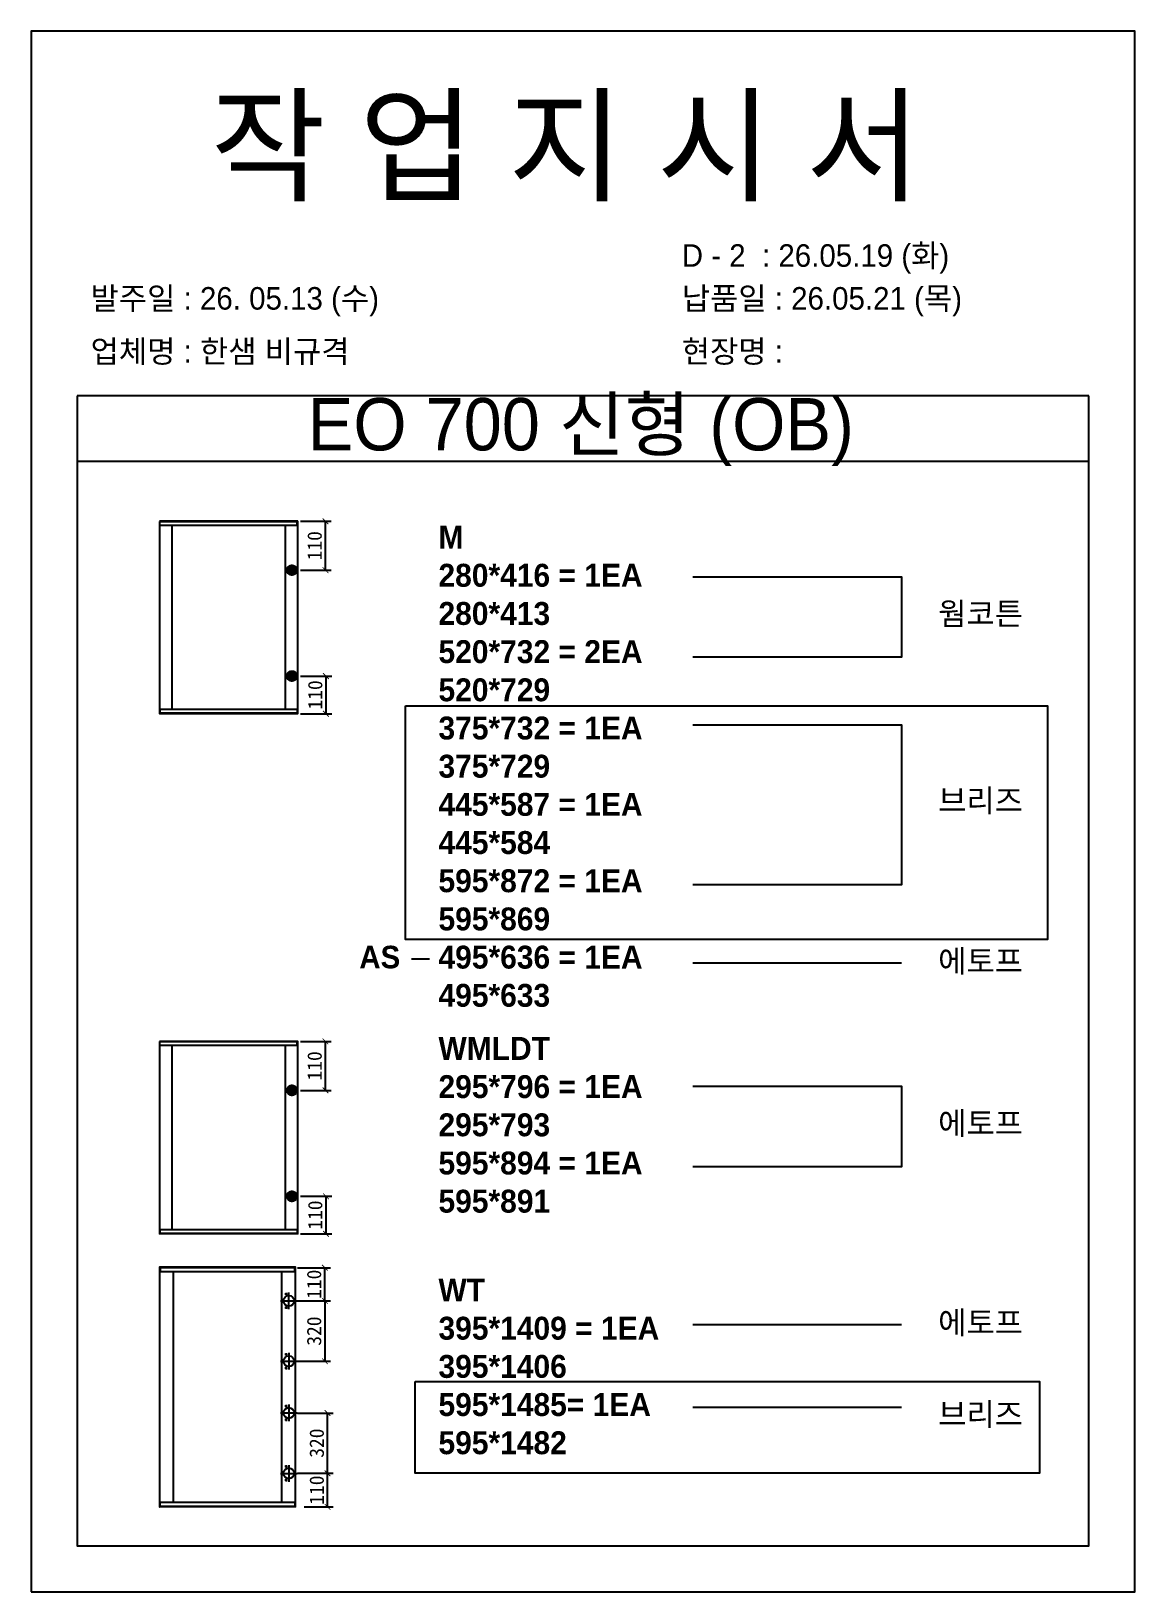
# Model space of a CAD drawing. Header units: millimetres. Extents: x -44117 to 256353, y -2095463 to 65325.
# Drawn here: x 113013 to 114936, y -939119 to -936400 of the extents above; entities that cross this region are included whole.
import ezdxf

# ---------------------------------------------------------------- set-up
doc = ezdxf.new("R2010")
doc.units = ezdxf.units.MM
doc.header["$LTSCALE"] = 10
doc.layers.add('Layer1', color=7, linetype='Continuous', lineweight=70)
doc.styles.add('MtX_Gulim', font='')
doc.styles.get('MtX_Gulim').set_extended_font_data('Gulim', bold=True)
doc.dimstyles.new('ISO-25', dxfattribs={"dimtxt": 2.5, "dimasz": 2.5, "dimexe": 1, "dimexo": 1, "dimtad": 1, "dimtxsty": 'Standard', "dimblk": 'ARCHTICK', "dimcen": 2.5, "dimadec": 0, "dimazin": 0, "dimtfac": 1, "dimtmove": 0, "dimatfit": 3, "dimfxl": 0, "dimarcsym": 0})

msp = doc.modelspace()

# ---------------------------------------------------------------- texts
at = {"linetype": 'Continuous', "style": 'MtX_Gulim'}
for s, p in [('웜코튼', (114593.66989, -937434.42108)), ('브리즈', (114593.66989, -937760.19065)), ('AS', (113584.88409, -938032.81602)), ('에토프', (114593.66989, -938039.86075)), ('에토프', (114593.66989, -938322.60414)), ('에토프', (114593.66989, -938669.8868)), ('브리즈', (114593.66989, -938829.69828))]:
    msp.add_text(s, height=39.271262, dxfattribs=at).set_placement(p)
at = {"attachment_point": 1}
for s, width, gutter_width, heights, insert, char_height in [('{\\fGulim|b0|i0|c129|p50;작 업 지 시 서}', 3786.0728481, 14.30944, [-178.40505], (113325.42135, -936518.7725), 160.2657825), ('\\pt11;{\\fGulim|b0|i0|c129|p50;발주일 : 26. 05.13 (수)}', 3786.0728481, 14.30944, [39.49878], (113116.57846, -936845.51622), 39.2651167), ('{\\fGulim|b0|i0|c129|p50;납품일 : 26.05.21 (목)}', 3786.0728481, 14.30944, [40.16974], (114146.83328, -936845.51622), 39.2651167), ('{\\fGulim|b0|i0|c129|p50;업체명 : 한샘 비규격}', 3786.0728481, 14.30944, [41.34032], (113116.57846, -936937.84783), 39.2651167), ('{\\fGulim|b0|i0|c129|p50;현장명 :}', 3786.0728481, 14.30944, [45.21037], (114146.83328, -936937.84783), 39.2651167), ('{\\fGulim|b0|i0|c129|p50;EO 700 신형 (OB)}', 2155.3243433, 8.14604, [-114.80382], (113494.86812, -937038.90219), 91.2356303), ('{\\f굴림|b1|i0|c129|p50;M\\P280*416 = 1EA\\P\\C1;280*413\\P\\C256;520*732 = 2EA\\P\\C1;520*729\\P\\C256;375*732 = 1EA\\P\\C1;375*729\\P\\C256;445*587 = 1EA\\P\\C1;445*584\\P\\C256;595*872 = 1EA\\P\\C1;595*869\\P\\C256;495*636 = 1EA\\P\\C1;495*633}', 12072.7918459, 155.2668, [-840.55319], (113722.84136, -937261.23391), 39.9257485), ('{\\f굴림|b1|i0|c129|p50;WMLDT\\P295*796 = 1EA\\P\\C1;295*793\\P\\C256;595*894 = 1EA\\P\\C1;595*891}', 12072.7918459, 155.2668, [-307.62895], (113722.84136, -938152.49028), 39.9257485), ('{\\f굴림|b1|i0|c129|p50;WT\\P395*1409 = 1EA\\P\\C1;395*1406\\P\\C256;595*1485= 1EA\\P\\C1;595*1482}', 12072.7918459, 155.2668, [-307.68176], (113722.84136, -938573.53207), 39.9257485)]:
    msp.add_mtext_dynamic_manual_height_columns(s, width=width, gutter_width=gutter_width, heights=heights, dxfattribs=dict(at, insert=insert, char_height=char_height))
at = {"color": 1, "insert": (114146.83328, -936770.84093), "char_height": 39.2651167, "attachment_point": 1}
msp.add_mtext_dynamic_manual_height_columns('{\\fGulim|b0|i0|c129|p50;D - 2  : 26.05.19 (화)}', width=3786.0728481, gutter_width=14.30944, heights=[37.52862], dxfattribs=at)

# ---------------------------------------------------------------- blocks, each defined once
blk = doc.blocks.new('_ArchTick')
at = {"color": 0, "linetype": 'ByBlock', "const_width": 0.15}
blk.add_lwpolyline([(-0.5, -0.5), (0.5, 0.5)], dxfattribs=at)
blk = doc.blocks.new('*D6349')
at = {"color": 0, "lineweight": -2}
for p, q in [((113482.5, -937253.7), (113535.9, -937253.7)), ((113525.9, -937338.9), (113525.9, -937253.7)), ((113482.5, -937338.9), (113535.9, -937338.9))]:
    blk.add_line(p, q, dxfattribs=at)
at = {"layer": 'Defpoints', "color": 0}
for p in [(113467.5, -937253.7), (113525.9, -937253.7), (113467.5, -937338.9)]:
    blk.add_point(p, dxfattribs=at)
at = {"color": 0, "lineweight": -2, "xscale": 10, "yscale": 10, "zscale": 10}
for p, rotation in [((113525.9, -937253.7), 90), ((113525.9, -937338.9), 270)]:
    blk.add_blockref('_ArchTick', p, dxfattribs=dict(at, rotation=rotation))
at = {"color": 0, "insert": (113507.1, -937296.3), "char_height": 25, "attachment_point": 5, "rotation": 90}
blk.add_mtext('110', dxfattribs=at)
blk = doc.blocks.new('*D6350')
at = {"color": 0, "lineweight": -2}
for p, q in [((113482.5, -937523.5), (113536.8, -937523.5)), ((113526.8, -937523.5), (113526.8, -937589.1)), ((113482.5, -937589.1), (113536.8, -937589.1))]:
    blk.add_line(p, q, dxfattribs=at)
at = {"layer": 'Defpoints', "color": 0}
for p in [(113467.5, -937523.5), (113467.5, -937589.1), (113526.8, -937589.1)]:
    blk.add_point(p, dxfattribs=at)
at = {"color": 0, "lineweight": -2, "xscale": 10, "yscale": 10, "zscale": 10}
for p, rotation in [((113526.8, -937523.5), 90), ((113526.8, -937589.1), 270)]:
    blk.add_blockref('_ArchTick', p, dxfattribs=dict(at, rotation=rotation))
at = {"color": 0, "insert": (113508.1, -937556.3), "char_height": 25, "attachment_point": 5, "rotation": 90}
blk.add_mtext('110', dxfattribs=at)
blk = doc.blocks.new('*D6352')
at = {"color": 0, "lineweight": -2}
for p, q in [((113482.5, -938160.3), (113535.9, -938160.3)), ((113525.9, -938245.5), (113525.9, -938160.3)), ((113482.5, -938245.5), (113535.9, -938245.5))]:
    blk.add_line(p, q, dxfattribs=at)
at = {"layer": 'Defpoints', "color": 0}
for p in [(113467.5, -938160.3), (113525.9, -938160.3), (113467.5, -938245.5)]:
    blk.add_point(p, dxfattribs=at)
at = {"color": 0, "lineweight": -2, "xscale": 10, "yscale": 10, "zscale": 10}
for p, rotation in [((113525.9, -938160.3), 90), ((113525.9, -938245.5), 270)]:
    blk.add_blockref('_ArchTick', p, dxfattribs=dict(at, rotation=rotation))
at = {"color": 0, "insert": (113507.1, -938202.9), "char_height": 25, "attachment_point": 5, "rotation": 90}
blk.add_mtext('110', dxfattribs=at)
blk = doc.blocks.new('*D6353')
at = {"color": 0, "lineweight": -2}
for p, q in [((113482.5, -938430.2), (113536.8, -938430.2)), ((113526.8, -938430.2), (113526.8, -938495.7)), ((113482.5, -938495.7), (113536.8, -938495.7))]:
    blk.add_line(p, q, dxfattribs=at)
at = {"layer": 'Defpoints', "color": 0}
for p in [(113467.5, -938430.2), (113467.5, -938495.7), (113526.8, -938495.7)]:
    blk.add_point(p, dxfattribs=at)
at = {"color": 0, "lineweight": -2, "xscale": 10, "yscale": 10, "zscale": 10}
for p, rotation in [((113526.8, -938430.2), 90), ((113526.8, -938495.7), 270)]:
    blk.add_blockref('_ArchTick', p, dxfattribs=dict(at, rotation=rotation))
at = {"color": 0, "insert": (113508.1, -938462.9), "char_height": 25, "attachment_point": 5, "rotation": 90}
blk.add_mtext('110', dxfattribs=at)
blk = doc.blocks.new('*D6354')
at = {"color": 0, "lineweight": -2}
for p, q in [((113477, -938554.6), (113534.9, -938554.6)), ((113524.9, -938612.5), (113524.9, -938554.6)), ((113477, -938612.5), (113534.9, -938612.5))]:
    blk.add_line(p, q, dxfattribs=at)
at = {"layer": 'Defpoints', "color": 0}
for p in [(113462, -938554.6), (113524.9, -938554.6), (113462, -938612.5)]:
    blk.add_point(p, dxfattribs=at)
at = {"color": 0, "lineweight": -2, "xscale": 10, "yscale": 10, "zscale": 10}
for p, rotation in [((113524.9, -938554.6), 90), ((113524.9, -938612.5), 270)]:
    blk.add_blockref('_ArchTick', p, dxfattribs=dict(at, rotation=rotation))
at = {"color": 0, "insert": (113506.2, -938583.5), "char_height": 25, "attachment_point": 5, "rotation": 90}
blk.add_mtext('110', dxfattribs=at)
blk = doc.blocks.new('*D6355')
at = {"color": 0, "lineweight": -2}
for p, q in [((113477, -938913), (113539.5, -938913)), ((113529.5, -938971.5), (113529.5, -938913)), ((113488.6, -938971.5), (113539.5, -938971.5))]:
    blk.add_line(p, q, dxfattribs=at)
at = {"layer": 'Defpoints', "color": 0}
for p in [(113462, -938913), (113529.5, -938913), (113473.6, -938971.5)]:
    blk.add_point(p, dxfattribs=at)
at = {"color": 0, "lineweight": -2, "xscale": 10, "yscale": 10, "zscale": 10}
for p, rotation in [((113529.5, -938913), 90), ((113529.5, -938971.5), 270)]:
    blk.add_blockref('_ArchTick', p, dxfattribs=dict(at, rotation=rotation))
at = {"color": 0, "insert": (113510.8, -938942.3), "char_height": 25, "attachment_point": 5, "rotation": 90}
blk.add_mtext('110', dxfattribs=at)
blk = doc.blocks.new('*D6356')
at = {"color": 0, "lineweight": -2}
for p, q in [((113477, -938807.9), (113539.5, -938807.9)), ((113529.5, -938913), (113529.5, -938807.9)), ((113477, -938913), (113539.5, -938913))]:
    blk.add_line(p, q, dxfattribs=at)
at = {"layer": 'Defpoints', "color": 0}
for p in [(113462, -938807.9), (113529.5, -938807.9), (113462, -938913)]:
    blk.add_point(p, dxfattribs=at)
at = {"color": 0, "lineweight": -2, "xscale": 10, "yscale": 10, "zscale": 10}
for p, rotation in [((113529.5, -938807.9), 90), ((113529.5, -938913), 270)]:
    blk.add_blockref('_ArchTick', p, dxfattribs=dict(at, rotation=rotation))
at = {"color": 0, "insert": (113510.8, -938860.4), "char_height": 25, "attachment_point": 5, "rotation": 90}
blk.add_mtext('320', dxfattribs=at)
blk = doc.blocks.new('*D6357')
at = {"color": 0, "lineweight": -2}
for p, q in [((113477, -938612.5), (113534.9, -938612.5)), ((113524.9, -938612.5), (113524.9, -938717.6)), ((113477, -938717.6), (113534.9, -938717.6))]:
    blk.add_line(p, q, dxfattribs=at)
at = {"layer": 'Defpoints', "color": 0}
for p in [(113462, -938612.5), (113462, -938717.6), (113524.9, -938717.6)]:
    blk.add_point(p, dxfattribs=at)
at = {"color": 0, "lineweight": -2, "xscale": 10, "yscale": 10, "zscale": 10}
for p, rotation in [((113524.9, -938612.5), 90), ((113524.9, -938717.6), 270)]:
    blk.add_blockref('_ArchTick', p, dxfattribs=dict(at, rotation=rotation))
at = {"color": 0, "insert": (113506.2, -938665.1), "char_height": 25, "attachment_point": 5, "rotation": 90}
blk.add_mtext('320', dxfattribs=at)

# ---------------------------------------------------------------- dimensions: what is measured, and where the dimension line sits
for base, p1, p2, text, picture, middle in [((113525.88423, -937253.70623), (113467.49487, -937338.86191), (113467.49487, -937253.70623), '110', '*D6349', (113507.13423, -937296.28407)), ((113526.81812, -937589.05289), (113467.49487, -937523.54226), (113467.49487, -937589.05289), '110', '*D6350', (113508.06812, -937556.29758)), ((113525.88423, -938160.32908), (113467.49487, -938245.48476), (113467.49487, -938160.32908), '110', '*D6352', (113507.13423, -938202.90692)), ((113526.81812, -938495.67574), (113467.49487, -938430.16511), (113467.49487, -938495.67574), '110', '*D6353', (113508.06812, -938462.92043)), ((113524.93118, -938717.6446), (113462.00604, -938612.46206), (113462.00604, -938717.6446), '320', '*D6357', (113506.18118, -938665.05333)), ((113529.50264, -938807.8546), (113462.00604, -938913.03712), (113462.00604, -938807.8546), '320', '*D6356', (113510.75264, -938860.44586)), ((113529.50264, -938913.03712), (113473.64458, -938971.54182), (113462.00604, -938913.03712), '110', '*D6355', (113510.75264, -938942.28947))]:
    dim = msp.add_linear_dim(base=base, p1=p1, p2=p2, angle=90, text=text, dimstyle='ISO-25', override={"dimscale": 10, "dimasz": 1, "dimexo": 1.5, "dimtxsty": 'Standard'})
    dim.commit()
    dim.dimension.update_dxf_attribs({"geometry": picture, "text_midpoint": middle})
dim = msp.add_linear_dim(base=(113524.93118, -938554.62497), p1=(113462.00604, -938612.46205), p2=(113462.00604, -938554.62497), angle=90, text='110', dimstyle='ISO-25', override={"dimscale": 10, "dimasz": 1, "dimexo": 1.5, "dimtxsty": 'Standard'})
dim.commit()
dim.dimension.update_dxf_attribs({"geometry": '*D6354', "text_midpoint": (113524.93118, -938583.54351), "dimtype": 160})

# ---------------------------------------------------------------- linework, layer by layer
for p, q in [((114856.18096, -937035.06553), (113093.25735, -937035.06553)), ((114856.18096, -937149.54109), (113093.25735, -937149.54109)), ((113236.47661, -937253.94714), (113236.47661, -937588.81198)), ((113477.91435, -937254.38078), (113236.47661, -937254.38078)), ((113477.91435, -937260.93353), (113236.47661, -937260.93353)), ((113477.67344, -937253.70623), (113236.71752, -937253.70623)), ((113257.9176, -937260.45171), (113257.9176, -937581.8256)), ((113456.23246, -937581.8256), (113456.23246, -937260.93353)), ((113476.7098, -937260.93353), (113476.7098, -937253.70623)), ((113477.91435, -937588.81198), (113477.91435, -937253.94714)), ((113477.91435, -937581.8256), (113236.47661, -937581.8256)), ((113477.91435, -937588.37835), (113236.47661, -937588.37835)), ((113477.67344, -937589.05289), (113236.71752, -937589.05289)), ((113237.68116, -937589.05289), (113237.68116, -937581.8256)), ((113476.7098, -937581.8256), (113476.7098, -937589.05289)), ((113675.61241, -938016.1722), (113707.12571, -938016.1722)), ((113236.47661, -938160.56999), (113236.47661, -938495.43483)), ((113477.91435, -938161.00363), (113236.47661, -938161.00363)), ((113477.67344, -938160.32908), (113236.71752, -938160.32908)), ((113476.7098, -938167.55638), (113476.7098, -938160.32908)), ((113477.91435, -938495.43483), (113477.91435, -938160.56999)), ((113477.91435, -938167.55638), (113236.47661, -938167.55638)), ((113257.9176, -938167.07456), (113257.9176, -938488.44845)), ((113456.23246, -938488.44845), (113456.23246, -938167.55638)), ((113477.91435, -938488.44845), (113236.47661, -938488.44845)), ((113477.91435, -938495.0012), (113236.47661, -938495.0012)), ((113477.67344, -938495.67574), (113236.71752, -938495.67574)), ((113237.68116, -938495.67574), (113237.68116, -938488.44845)), ((113476.7098, -938488.44845), (113476.7098, -938495.67574)), ((113236.72901, -938554.14566), (113236.72901, -938971.35352)), ((113473.72258, -938554.62497), (113236.72901, -938554.62497)), ((113473.72258, -938561.86792), (113236.72901, -938561.86792)), ((113473.45629, -938553.87938), (113236.99529, -938553.87938)), ((113238.06043, -938553.87938), (113238.06043, -938561.86792)), ((113260.42837, -938561.33535), (113260.42837, -938963.63127)), ((113449.75693, -938963.63127), (113449.75693, -938561.86792)), ((113472.39115, -938561.86792), (113472.39115, -938553.87938)), ((113473.72258, -938971.35352), (113473.72258, -938554.14566)), ((113447.48145, -938612.46205), (113476.53063, -938612.46205)), ((113459.34319, -938600.47923), (113455.08263, -938600.47923)), ((113457.21291, -938598.34895), (113457.21291, -938602.60951)), ((113457.21291, -938622.3146), (113457.21291, -938626.57515)), ((113462.00604, -938626.98665), (113462.00604, -938597.93747)), ((113459.34319, -938624.44487), (113455.08263, -938624.44487)), ((113457.21291, -938703.53149), (113457.21291, -938707.79205)), ((113462.00604, -938703.12001), (113462.00604, -938732.16919)), ((113447.48145, -938717.6446), (113476.53063, -938717.6446)), ((113459.34319, -938705.66177), (113455.08263, -938705.66177)), ((113459.34319, -938729.62741), (113455.08263, -938729.62741)), ((113457.21291, -938727.49713), (113457.21291, -938731.75769)), ((113447.48145, -938807.8546), (113476.53063, -938807.8546)), ((113459.34319, -938795.87177), (113455.08263, -938795.87177)), ((113457.21291, -938793.74149), (113457.21291, -938798.00205)), ((113462.00604, -938793.33), (113462.00604, -938822.37918)), ((113459.34319, -938819.83741), (113455.08263, -938819.83741)), ((113457.21291, -938817.70713), (113457.21291, -938821.96769)), ((113447.48145, -938913.03713), (113476.53063, -938913.03713)), ((113459.34319, -938901.05429), (113455.08263, -938901.05429)), ((113457.21291, -938898.92401), (113457.21291, -938903.18457)), ((113457.21291, -938922.88966), (113457.21291, -938927.15021)), ((113462.00604, -938898.51253), (113462.00604, -938927.56171)), ((113459.34319, -938925.01993), (113455.08263, -938925.01993)), ((113473.72258, -938963.63127), (113236.72901, -938963.63127)), ((113473.72258, -938970.87422), (113236.72901, -938970.87422)), ((113473.45629, -938971.61982), (113236.99529, -938971.61982)), ((113238.06043, -938971.61982), (113238.06043, -938963.63127)), ((113472.39115, -938963.63127), (113472.39115, -938971.61982))]:
    msp.add_line(p, q)
for points in [[(113013.12446, -939119.47116), (114936.31385, -939119.47116), (114936.31385, -936399.53188), (113013.12446, -936399.53188)], [(113665.53396, -937575.31679), (114784.21436, -937575.31679), (114784.21436, -937982.543), (113665.53396, -937982.543)], [(113682.35719, -938752.72141), (114770.30461, -938752.72141), (114770.30461, -938912.5329), (113682.35719, -938912.5329)]]:
    msp.add_lwpolyline(points, close=True)
for points in [[(113093.25735, -937035.06553), (113093.25735, -939039.33827), (114856.18096, -939039.33827), (114856.18096, -937035.06553)], [(114166.19338, -937350.26975), (114529.94698, -937350.26975), (114529.94698, -937490.72907), (114166.19338, -937490.72907)], [(114166.19338, -937608.42677), (114529.94698, -937608.42677), (114529.94698, -937887.18448), (114166.19338, -937887.18448)], [(114166.19338, -938023.32197), (114529.94698, -938023.32197)], [(114166.19338, -938238.45282), (114529.94698, -938238.45282), (114529.94698, -938378.91213), (114166.19338, -938378.91213)], [(114166.19338, -938653.34802), (114529.94698, -938653.34802)], [(114166.19338, -938797.79302), (114529.94698, -938797.79302)]]:
    msp.add_lwpolyline(points)
for centre, radius in [((113462.00604, -938612.46205), 9.31997), ((113457.21291, -938600.47923), 0.85211), ((113457.21291, -938624.44487), 0.85211), ((113457.21291, -938705.66177), 0.85211), ((113462.00604, -938717.6446), 9.31997), ((113457.21291, -938729.62741), 0.85211), ((113462.00604, -938807.8546), 9.31997), ((113457.21291, -938795.87177), 0.85211), ((113457.21291, -938819.83741), 0.85211), ((113462.00604, -938913.03713), 9.31997), ((113457.21291, -938901.05429), 0.85211), ((113457.21291, -938925.01993), 0.85211)]:
    msp.add_circle(centre, radius)
for centre, radius, start, end in [((113477.67344, -937253.94714), 0.24091, 0, 90), ((113236.71752, -937588.81198), 0.24091, 180, 270), ((113477.67344, -937588.81198), 0.24091, 270, 0), ((113477.67344, -938160.56999), 0.24091, 0, 90), ((113236.71752, -938495.43483), 0.24091, 180, 270), ((113477.67344, -938495.43483), 0.24091, 270, 0), ((113236.99529, -938554.14566), 0.26628, 90, 180), ((113473.45629, -938554.14566), 0.26628, 0, 90), ((113236.99529, -938971.35353), 0.26628, 180, 270), ((113473.45629, -938971.35353), 0.26628, 270, 0)]:
    msp.add_arc(centre, radius, start, end)
at = {"layer": 'Layer1'}
for p, q in [((113467.49487, -937329.9829), (113467.49487, -937347.74092)), ((113467.49487, -937532.42127), (113467.49487, -937514.66325)), ((113467.49487, -938236.60575), (113467.49487, -938254.36377)), ((113467.49487, -938439.04412), (113467.49487, -938421.2861))]:
    msp.add_line(p, q, dxfattribs=at)
for points in [[(113476.37388, -937338.86191), (113458.61586, -937338.86191)], [(113476.37388, -937523.54226), (113458.61586, -937523.54226)], [(113476.37388, -938245.48476), (113458.61586, -938245.48476)], [(113476.37388, -938430.16511), (113458.61586, -938430.16511)]]:
    msp.add_lwpolyline(points, close=True, dxfattribs=at)
for centre in [(113467.49487, -937338.86191), (113467.49487, -937523.54226), (113467.49487, -938245.48476), (113467.49487, -938430.16511)]:
    msp.add_circle(centre, 5.91934, dxfattribs=at)

msp.set_redraw_order([(e.dxf.handle, doc.entitydb.next_handle()) for e in msp.query("TEXT MTEXT ATTDEF DIMENSION ARC_DIMENSION")])  # texts and dimensions are drawn at this point

doc.saveas('drawing.dxf')
